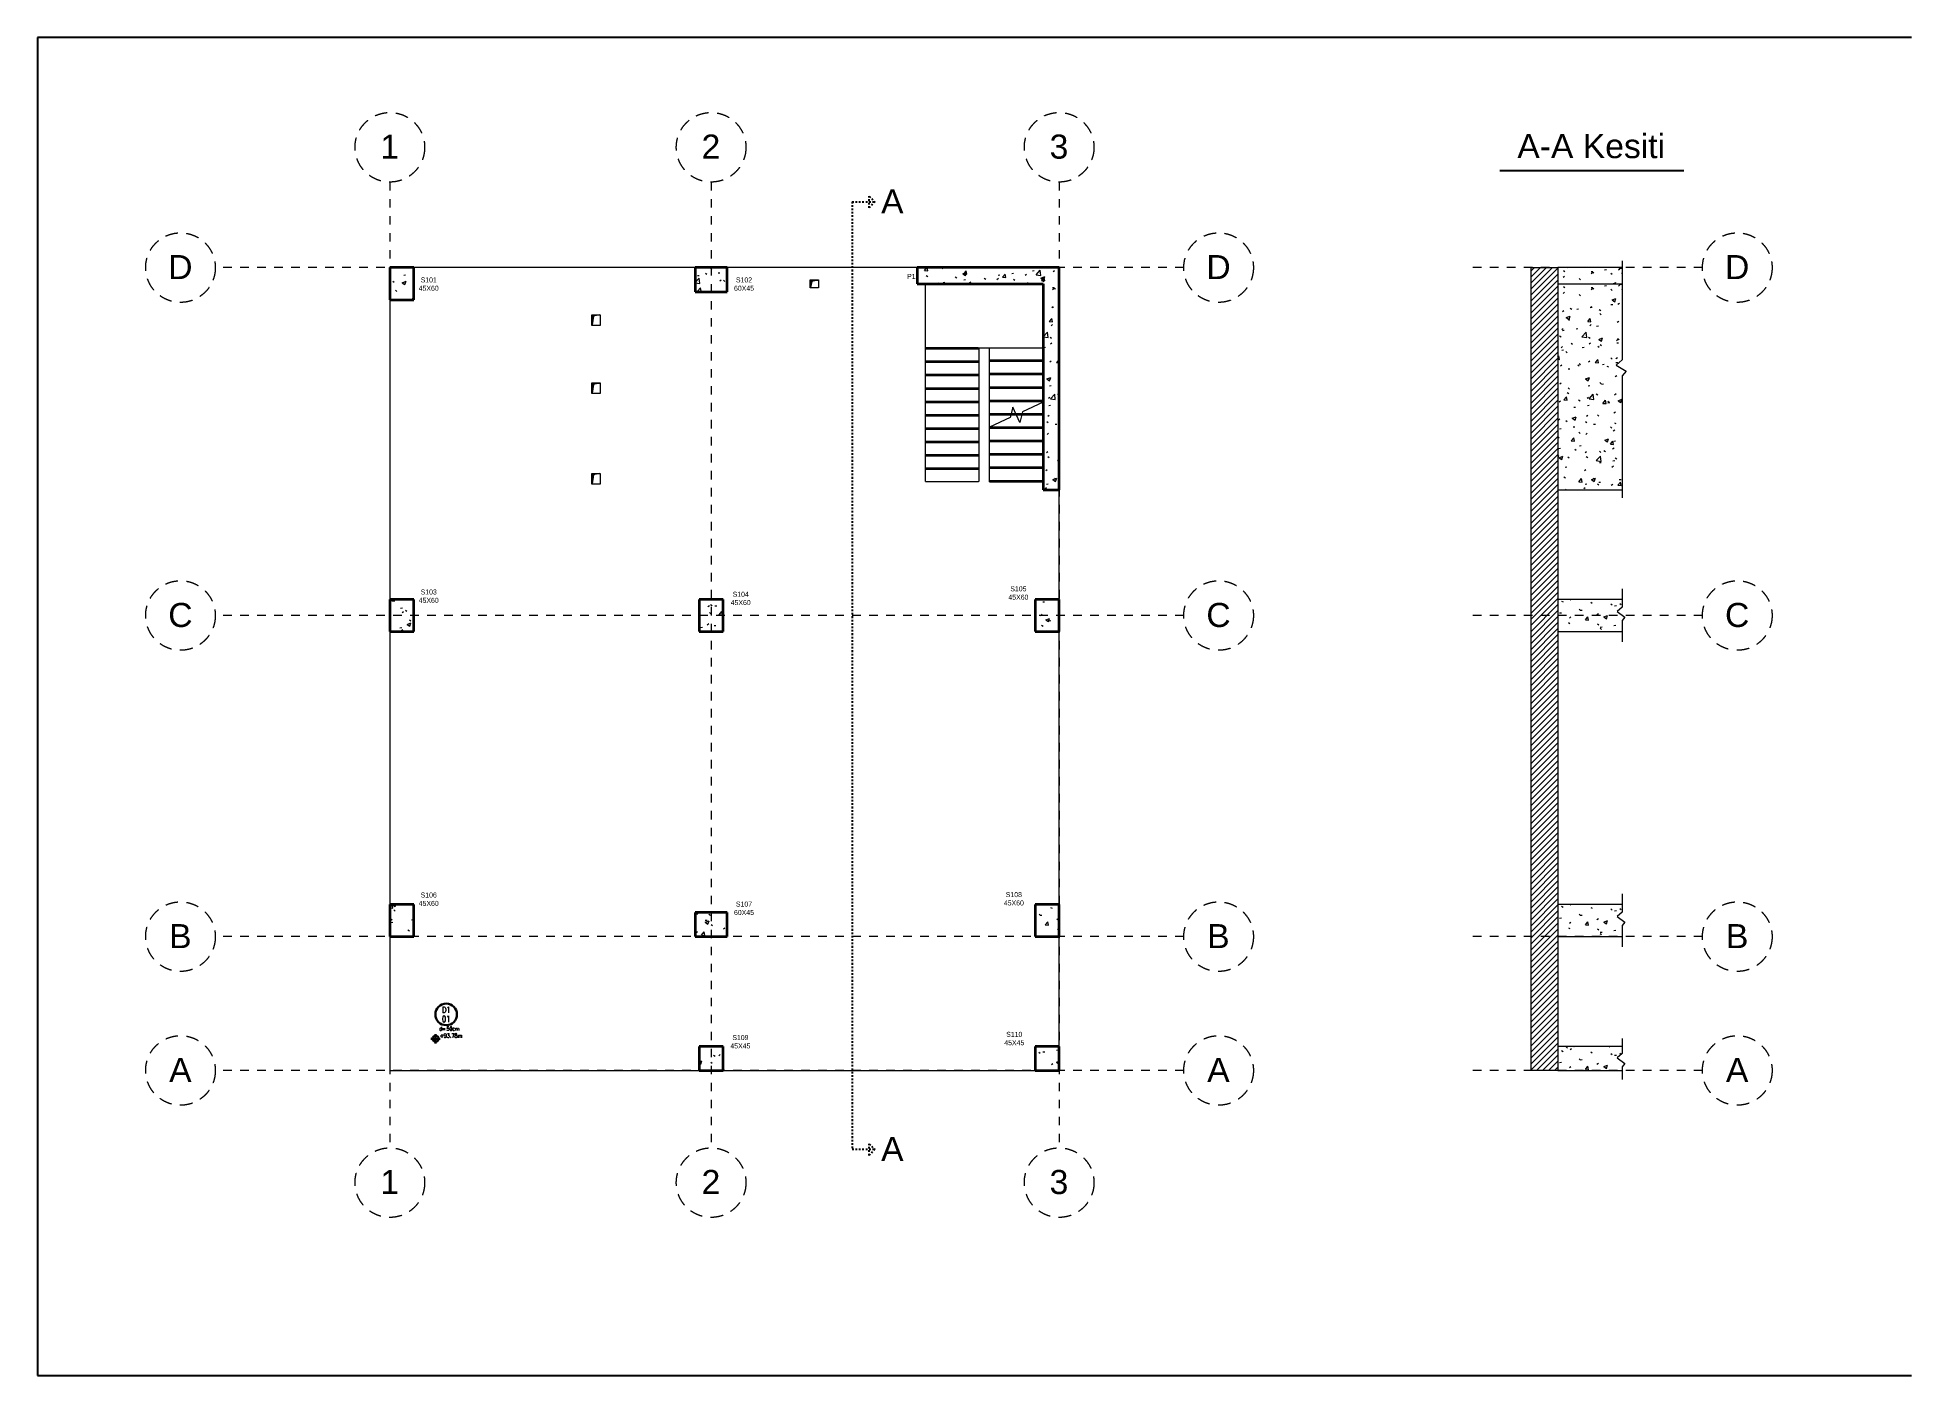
# Model space of a CAD drawing. Header units: millimetres. Extents: x -100143 to 4857, y -11822 to 13178.
# Drawn here: x -100143 to -65143, y -11822 to 13178 of the extents above; entities that cross this region are included whole.
import ezdxf
from ezdxf.enums import TextEntityAlignment as Align

# ---------------------------------------------------------------- set-up
doc = ezdxf.new("R2010")
doc.units = ezdxf.units.MM
doc.linetypes.add('Dash', pattern=[6.35, 3.175, -3.175])
doc.linetypes.add('Overhead', pattern=[3.96875, 2.38125, -1.5875])
for name, color, linetype, lineweight in [('A-FLOR', 30, 'Continuous', 9), ('A-WALL', 113, 'Continuous', 18), ('A-WALL-PATT', 111, 'Continuous', 35), ('S-COLS', 52, 'Continuous', 9), ('S-ER-DOSEME-NO', 3, 'Continuous', 30), ('S-ER-KOT-ISARETI-PLAN', 3, 'Continuous', 30), ('S-ER-TARAMA', 7, 'Continuous', 20), ('S-GRID', 1, 'Overhead', 9), ('S-GRID-IDEN', 1, 'Overhead', 0), ('S-STRS', 31, 'Continuous', 9), ('S-STRS-MBND', 31, 'Overhead', 9)]:
    doc.layers.add(name, color=color, linetype=linetype, lineweight=lineweight)
doc.styles.add('Arial', font='arial.ttf', dxfattribs={"height": 450})
doc.styles.add('S-ER-DOSEME-KALINLIGI', font='simplxtw-erd.shx', dxfattribs={"width": 0.75})
doc.styles.add('S-ER-DOSEME-NO', font='simplxtw-erd.shx', dxfattribs={"width": 0.75})
doc.styles.add('S-ER-DOSEME-TIPI', font='simplxtw-erd.shx', dxfattribs={"width": 0.75})
doc.styles.add('S-ER-KOT-ISARETI-PLAN', font='simplxtw-erd.shx', dxfattribs={"width": 0.75})
pattern_1 = [(50, (-78382.95, 99.7), (728.737, -63.756), [76.2, -838.2]), (355, (-78382.95, 99.7), (-140.972, 764.228), [60.96, -670.56]), (100.451, (-78322.2, 94.4), (587.77, 700.467), [64.76, -712.36]), (46.184, (-78382.95, 302.9), (1084.316, -168.17), [114.3, -1257.3]), (96.636, (-78292.6, 288.9), (949.61, 989.71), [97.14, -1068.54]), (351.184, (-78383, 302.9), (949.62, 989.7), [91.44, -1005.84]), (21, (-78281.35, 252.1), (606.458, -409.06), [76.2, -838.2]), (326, (-78281.35, 252.1), (247.208, 736.753), [60.96, -670.56]), (71.451, (-78230.8, 218), (853.668, 327.685), [64.76, -712.36]), (37.5, (-78382.95, 99.7), (12.3547, 338.22), [33.528, -628.904, 33.528, -647.192, -673.1]), (37.5, (-78382.95, 99.7), (12.3547, 338.22), [-1343.152, 33.528, -639.572]), (7.5, (-78382.95, 99.7), (267.279, 400.722), [33.528, -354.584, 33.528, -613.664, -256.54]), (7.5, (-78382.95, 99.7), (267.279, 400.722), [-1035.304, 33.528, -223.012]), (327.5, (-78609.52, 99.7), (542.3633, -22.9153), [33.528, -220.472, 33.528, -758.952, -1051.56]), (327.5, (-78609.52, 99.7), (542.3633, -22.9153), [-1046.48, 33.528, -1018.032]), (317.5, (-78711.1, 99.7), (592.517, 101.707), [33.528, -296.672, 33.528, -492.76, -746.76]), (317.5, (-78711.1, 99.7), (592.517, 101.707), [-856.488, 33.528, -713.232])]

msp = doc.modelspace()

# ---------------------------------------------------------------- texts
at = {"char_height": 450, "attachment_point": 1, "style": 'Arial'}
for s, insert, width in [('A-A Kesiti', (-72505, 11373), 2768.79), ('A', (-84387, 10340), 424.89), ('A', (-84387, -7364), 424.89)]:
    msp.add_mtext(s, dxfattribs=dict(at, insert=insert, width=width))
at = {"ltscale": 50, "char_height": 93.6, "attachment_point": 5}
for s, insert in [('P1', (-83823, 8714)), ('S101^J45X60', (-92836, 8570)), ('S102^J60X45', (-86947, 8570)), ('S103^J45X60', (-92836, 2739)), ('S104^J45X60', (-87009, 2697)), ('S105^J45X60', (-81823, 2798)), ('S106^J45X60', (-92836, -2923)), ('S108^J45X60', (-81908, -2915)), ('S107^J60X45', (-86948, -3093)), ('S109^J45X45', (-87015, -5586)), ('S110^J45X45', (-81900, -5526))]:
    msp.add_mtext_dynamic_manual_height_columns(s, width=351936, gutter_width=468, heights=[0], dxfattribs=dict(at, insert=insert))
at = {"layer": 'S-GRID-IDEN', "char_height": 450, "attachment_point": 1, "style": 'Arial'}
for s, insert, width in [('\\fArial|b0|i0|c162|p34|;1', (-93740, 11364), 424.89), ('\\fArial|b0|i0|c162|p34|;2', (-87740, 11364), 424.89), ('\\fArial|b0|i0|c162|p34|;3', (-81240, 11364), 424.89), ('\\fArial|b0|i0|c162|p34|;D', (-97701, 9113), 553.16), ('\\fArial|b0|i0|c162|p34|;D', (-78313, 9113), 553.16), ('\\fArial|b0|i0|c162|p34|;D', (-68626, 9113), 553.16), ('\\fArial|b0|i0|c162|p34|;C', (-97701, 2613), 553.16), ('\\fArial|b0|i0|c162|p34|;C', (-78313, 2613), 553.16), ('\\fArial|b0|i0|c162|p34|;C', (-68626, 2613), 553.16), ('\\fArial|b0|i0|c162|p34|;B', (-97684, -3387), 513.08), ('\\fArial|b0|i0|c162|p34|;B', (-78297, -3387), 513.08), ('\\fArial|b0|i0|c162|p34|;B', (-68609, -3387), 513.08), ('\\fArial|b0|i0|c162|p34|;A', (-97684, -5887), 513.08), ('\\fArial|b0|i0|c162|p34|;A', (-78297, -5887), 513.08), ('\\fArial|b0|i0|c162|p34|;A', (-68609, -5887), 513.08), ('\\fArial|b0|i0|c162|p34|;1', (-93740, -7981), 424.89), ('\\fArial|b0|i0|c162|p34|;2', (-87740, -7981), 424.89), ('\\fArial|b0|i0|c162|p34|;3', (-81240, -7981), 424.89)]:
    msp.add_mtext(s, dxfattribs=dict(at, insert=insert, width=width))

# ---------------------------------------------------------------- blocks, each defined once
blk = doc.blocks.new('Grid - M_Grid Head - Circle-11575-Zemin Kat')
at = {"layer": 'S-GRID-IDEN'}
blk.add_circle((0, 0), 6.5, dxfattribs=at)
blk = doc.blocks.new('S-ER-DOSEME-NO')
at = {"layer": 'Defpoints'}
blk.add_point((0, 0), dxfattribs=at)
at = {"layer": 'S-ER-DOSEME-NO', "color": 3, "lineweight": 30}
blk.add_circle((17, -17), 7, dxfattribs=at)
at = {"layer": 'S-ER-DOSEME-NO', "color": 3, "lineweight": 30, "style": 'S-ER-DOSEME-KALINLIGI', "width": 0.75}
blk.add_text('d=', height=2.5, dxfattribs=at).set_placement((16.75, -25), align=Align.TOP_RIGHT)
at = {"layer": 'S-ER-DOSEME-NO', "width": 0.75}
for tag, style, p in [('DOSEMETIPI', 'S-ER-DOSEME-TIPI', (17, -14)), ('DOSEMENO', 'S-ER-DOSEME-NO', (17, -20))]:
    blk.add_attdef(tag, text='', height=4, dxfattribs=dict(at, style=style)).set_placement(p, align=Align.MIDDLE_CENTER)
at = {"layer": 'S-ER-DOSEME-NO', "color": 3, "lineweight": 30, "style": 'S-ER-DOSEME-KALINLIGI', "width": 0.75}
blk.add_attdef('DOSEMEKALINLIGI', text='', height=2.5, dxfattribs=at).set_placement((17.25, -25), align=Align.TOP_LEFT)
blk = doc.blocks.new('S-ER-KOT-ISARETI-PLAN')
at = {"layer": 'S-ER-KOT-ISARETI-PLAN'}
for p, q in [((2.25, 0), (-2.25, 0)), ((0, -2.25), (0, 2.25))]:
    blk.add_line(p, q, dxfattribs=at)
blk.add_circle((0, 0), 1.5, dxfattribs=at)
at = {"layer": 'S-ER-KOT-ISARETI-PLAN', "style": 'S-ER-KOT-ISARETI-PLAN', "width": 0.75}
blk.add_attdef('PLANKOT', (2, 0.5), '', height=2, dxfattribs=at)
blk = doc.blocks.new('Grid - M_Grid Head - Circle-11575-1_ Kat')
at = {"layer": 'S-GRID-IDEN'}
blk.add_circle((0, 0), 6.5, dxfattribs=at)

# ---------------------------------------------------------------- hatches: boundary and pattern name
at = {"ltscale": 50}
h = msp.add_hatch(color=256, dxfattribs=at)
h.dxf.hatch_style = 1
h.paths.add_polyline_path([(-85707, 8505), (-85681, 8620), (-85566, 8644), (-85706, 8644)])
h = msp.add_hatch(color=256, dxfattribs=at)
h.dxf.hatch_style = 1
h.paths.add_polyline_path([(-89644, 7994), (-89784, 7994), (-89784, 7806), (-89759, 7970)])
h = msp.add_hatch(color=256, dxfattribs=at)
h.dxf.hatch_style = 1
h.paths.add_polyline_path([(-89644, 6720), (-89784, 6720), (-89784, 6532), (-89759, 6696)])
h = msp.add_hatch(color=256, dxfattribs=at)
h.dxf.hatch_style = 1
h.paths.add_polyline_path([(-89644, 5029), (-89784, 5029), (-89784, 4841), (-89759, 5005)])
at = {"layer": 'A-FLOR', "lineweight": 9}
h = msp.add_hatch(dxfattribs=at)
h.set_pattern_fill('ANSI31', color=256, scale=25, style=0)
h.set_pattern_definition([(45, (-78382.95, 99.71), (-56.1266, 56.1266), [])])
h.paths.add_polyline_path([(-71747, -6122), (-71747, 8878), (-72247, 8878), (-72247, -6122)])
at = {"layer": 'A-WALL-PATT', "lineweight": 9}
h = msp.add_hatch(dxfattribs=at)
h.set_pattern_fill('FP_1', color=256, style=0, pattern_type=2)
h.set_pattern_definition(pattern_1)
h.paths.add_polyline_path([(-83712, 8578), (-81062, 8578), (-81062, 8878), (-83712, 8878)], flags=0)
h = msp.add_hatch(dxfattribs=at)
h.set_pattern_fill('FP_2', color=256, style=0, pattern_type=2)
h.set_pattern_definition([(50, (-68323.9, 399.7), (728.737, -63.756), [76.2, -838.2]), (355, (-68323.9, 399.7), (-140.97, 764.23), [60.96, -670.56]), (100.451, (-68263.2, 394.4), (587.77, 700.467), [64.76, -712.36]), (46.184, (-68323.9, 602.9), (1084.32, -168.17), [114.3, -1257.3]), (96.636, (-68233.5, 588.9), (949.61, 989.71), [97.14, -1068.54]), (351.184, (-68323.9, 602.9), (949.62, 989.7), [91.44, -1005.84]), (21, (-68222.3, 552.1), (606.458, -409.06), [76.2, -838.2]), (326, (-68222.3, 552.1), (247.21, 736.75), [60.96, -670.56]), (71.451, (-68171.8, 518), (853.67, 327.685), [64.76, -712.36]), (37.5, (-68323.9, 399.7), (12.355, 338.22), [33.528, -628.904, 33.528, -647.192, -673.1]), (37.5, (-68323.9, 399.7), (12.355, 338.22), [-1343.152, 33.528, -639.572]), (7.5, (-68323.9, 399.7), (267.279, 400.722), [33.528, -354.584, 33.528, -613.664, -256.54]), (7.5, (-68323.9, 399.7), (267.279, 400.722), [-1035.304, 33.528, -223.012]), (327.5, (-68550.47, 399.7), (542.363, -22.915), [33.528, -220.472, 33.528, -758.952, -1051.56]), (327.5, (-68550.47, 399.7), (542.363, -22.915), [-1046.48, 33.528, -1018.032]), (317.5, (-68652.07, 399.7), (592.517, 101.707), [33.528, -296.672, 33.528, -492.76, -746.76]), (317.5, (-68652.07, 399.7), (592.517, 101.707), [-856.49, 33.53, -713.23])])
h.paths.add_polyline_path([(-71303, 8578), (-70547, 8578), (-70547, 8878), (-71747, 8878), (-71747, 8578)])
h = msp.add_hatch(dxfattribs=at)
h.set_pattern_fill('FP_1', color=256, style=0, pattern_type=2)
h.set_pattern_definition(pattern_1)
h.paths.add_polyline_path([(-81362, 4728), (-81062, 4728), (-81062, 8578), (-81362, 8578), (-81362, 6982)], flags=0)
h = msp.add_hatch(dxfattribs=at)
h.set_pattern_fill('FP_2', color=256, style=0, pattern_type=2)
h.set_pattern_definition([(50, (-68323.9, 99.7), (728.737, -63.756), [76.2, -838.2]), (355, (-68323.9, 99.7), (-140.97, 764.23), [60.96, -670.56]), (100.451, (-68263.2, 94.4), (587.77, 700.467), [64.76, -712.36]), (46.184, (-68323.9, 302.9), (1084.32, -168.17), [114.3, -1257.3]), (96.636, (-68233.5, 288.9), (949.61, 989.71), [97.14, -1068.54]), (351.184, (-68323.9, 302.9), (949.62, 989.7), [91.44, -1005.84]), (21, (-68222.3, 252.1), (606.458, -409.06), [76.2, -838.2]), (326, (-68222.3, 252.1), (247.21, 736.75), [60.96, -670.56]), (71.451, (-68171.8, 218), (853.67, 327.685), [64.76, -712.36]), (37.5, (-68323.9, 99.7), (12.355, 338.22), [33.528, -628.904, 33.528, -647.192, -673.1]), (37.5, (-68323.9, 99.7), (12.355, 338.22), [-1343.152, 33.528, -639.572]), (7.5, (-68323.9, 99.7), (267.279, 400.722), [33.528, -354.584, 33.528, -613.664, -256.54]), (7.5, (-68323.9, 99.7), (267.279, 400.722), [-1035.304, 33.528, -223.012]), (327.5, (-68550.47, 99.7), (542.363, -22.915), [33.528, -220.472, 33.528, -758.952, -1051.56]), (327.5, (-68550.47, 99.7), (542.363, -22.915), [-1046.48, 33.528, -1018.032]), (317.5, (-68652.07, 99.7), (592.517, 101.707), [33.528, -296.672, 33.528, -492.76, -746.76]), (317.5, (-68652.07, 99.7), (592.517, 101.707), [-856.49, 33.53, -713.23])])
h.paths.add_polyline_path([(-71303, 4728), (-70547, 4728), (-70547, 8578), (-71747, 8578), (-71747, 4728)])
at = {"layer": 'S-COLS'}
h = msp.add_hatch(dxfattribs=at)
h.set_pattern_fill('FP_1', color=256, style=0, pattern_type=2)
h.set_pattern_definition(pattern_1)
h.paths.add_polyline_path([(-93112, 8278), (-93112, 8878), (-93562, 8878), (-93562, 8278)], flags=0)
h = msp.add_hatch(dxfattribs=at)
h.set_pattern_fill('FP_1', color=256, style=0, pattern_type=2)
h.set_pattern_definition(pattern_1)
h.paths.add_polyline_path([(-87262, 8428), (-87262, 8878), (-87862, 8878), (-87862, 8428)], flags=0)
h = msp.add_hatch(dxfattribs=at)
h.set_pattern_fill('FP_1', color=256, style=0, pattern_type=2)
h.set_pattern_definition(pattern_1)
h.paths.add_polyline_path([(-93112, 2078), (-93112, 2678), (-93562, 2678), (-93562, 2078)], flags=0)
h = msp.add_hatch(dxfattribs=at)
h.set_pattern_fill('FP_1', color=256, style=0, pattern_type=2)
h.set_pattern_definition(pattern_1)
h.paths.add_polyline_path([(-87337, 2078), (-87337, 2678), (-87787, 2678), (-87787, 2078)], flags=0)
h = msp.add_hatch(dxfattribs=at)
h.set_pattern_fill('FP_1', color=256, style=0, pattern_type=2)
h.set_pattern_definition(pattern_1)
h.paths.add_polyline_path([(-81062, 2078), (-81062, 2678), (-81512, 2678), (-81512, 2078)], flags=0)
h = msp.add_hatch(dxfattribs=at)
h.set_pattern_fill('FP_2', color=256, style=0, pattern_type=2)
h.set_pattern_definition([(50, (-68295.95, 5799.7), (728.74, -63.756), [76.2, -838.2]), (355, (-68295.95, 5799.7), (-140.97, 764.23), [60.96, -670.56]), (100.451, (-68235.2, 5794.4), (587.77, 700.47), [64.76, -712.36]), (46.184, (-68295.95, 6002.9), (1084.32, -168.17), [114.3, -1257.3]), (96.636, (-68205.6, 5988.9), (949.6, 989.7), [97.14, -1068.54]), (351.184, (-68296, 6002.9), (949.62, 989.7), [91.44, -1005.84]), (21, (-68194.35, 5952.1), (606.46, -409.06), [76.2, -838.2]), (326, (-68194.35, 5952.1), (247.21, 736.75), [60.96, -670.56]), (71.451, (-68143.8, 5918), (853.67, 327.69), [64.76, -712.36]), (37.5, (-68295.95, 5799.7), (12.355, 338.22), [33.528, -628.904, 33.528, -647.192, -673.1]), (37.5, (-68295.95, 5799.7), (12.355, 338.22), [-1343.15, 33.53, -639.57]), (7.5, (-68295.95, 5799.7), (267.28, 400.722), [33.528, -354.584, 33.528, -613.664, -256.54]), (7.5, (-68295.95, 5799.7), (267.28, 400.722), [-1035.304, 33.53, -223.01]), (327.5, (-68522.52, 5799.7), (542.363, -22.915), [33.528, -220.472, 33.528, -758.952, -1051.56]), (327.5, (-68522.52, 5799.7), (542.363, -22.915), [-1046.48, 33.53, -1018.03]), (317.5, (-68624.1, 5799.7), (592.517, 101.707), [33.53, -296.67, 33.53, -492.76, -746.76]), (317.5, (-68624.1, 5799.7), (592.517, 101.707), [-856.49, 33.53, -713.23])])
h.paths.add_polyline_path([(-70547, 2078), (-70547, 2678), (-71747, 2678), (-71747, 2078)])
h = msp.add_hatch(dxfattribs=at)
h.set_pattern_fill('FP_1', color=256, style=0, pattern_type=2)
h.set_pattern_definition(pattern_1)
h.paths.add_polyline_path([(-93112, -3622), (-93112, -3022), (-93562, -3022), (-93562, -3622)], flags=0)
h = msp.add_hatch(dxfattribs=at)
h.set_pattern_fill('FP_1', color=256, style=0, pattern_type=2)
h.set_pattern_definition(pattern_1)
h.paths.add_polyline_path([(-81062, -3622), (-81062, -3022), (-81512, -3022), (-81512, -3622)], flags=0)
h = msp.add_hatch(dxfattribs=at)
h.set_pattern_fill('FP_2', color=256, style=0, pattern_type=2)
h.set_pattern_definition([(50, (-68295.95, 99.7), (728.74, -63.756), [76.2, -838.2]), (355, (-68295.95, 99.7), (-140.97, 764.23), [60.96, -670.56]), (100.451, (-68235.2, 94.4), (587.77, 700.47), [64.76, -712.36]), (46.184, (-68295.95, 302.9), (1084.32, -168.17), [114.3, -1257.3]), (96.636, (-68205.6, 288.9), (949.6, 989.7), [97.14, -1068.54]), (351.184, (-68296, 302.9), (949.62, 989.7), [91.44, -1005.84]), (21, (-68194.35, 252.1), (606.46, -409.06), [76.2, -838.2]), (326, (-68194.35, 252.1), (247.21, 736.75), [60.96, -670.56]), (71.451, (-68143.8, 218), (853.67, 327.69), [64.76, -712.36]), (37.5, (-68295.95, 99.7), (12.355, 338.22), [33.528, -628.904, 33.528, -647.192, -673.1]), (37.5, (-68295.95, 99.7), (12.355, 338.22), [-1343.15, 33.53, -639.57]), (7.5, (-68295.95, 99.7), (267.28, 400.722), [33.528, -354.584, 33.528, -613.664, -256.54]), (7.5, (-68295.95, 99.7), (267.28, 400.722), [-1035.304, 33.53, -223.01]), (327.5, (-68522.52, 99.7), (542.363, -22.915), [33.528, -220.472, 33.528, -758.952, -1051.56]), (327.5, (-68522.52, 99.7), (542.363, -22.915), [-1046.48, 33.53, -1018.03]), (317.5, (-68624.1, 99.7), (592.517, 101.707), [33.53, -296.67, 33.53, -492.76, -746.76]), (317.5, (-68624.1, 99.7), (592.517, 101.707), [-856.49, 33.53, -713.23])])
h.paths.add_polyline_path([(-70547, -3622), (-70547, -3022), (-71747, -3022), (-71747, -3622)])
h = msp.add_hatch(dxfattribs=at)
h.set_pattern_fill('FP_1', color=256, style=0, pattern_type=2)
h.set_pattern_definition(pattern_1)
h.paths.add_polyline_path([(-87262, -3622), (-87262, -3172), (-87862, -3172), (-87862, -3622)], flags=0)
h = msp.add_hatch(dxfattribs=at)
h.set_pattern_fill('FP_1', color=256, style=0, pattern_type=2)
h.set_pattern_definition(pattern_1)
h.paths.add_polyline_path([(-87337, -6122), (-87337, -5672), (-87787, -5672), (-87787, -6122)], flags=0)
h = msp.add_hatch(dxfattribs=at)
h.set_pattern_fill('FP_1', color=256, style=0, pattern_type=2)
h.set_pattern_definition(pattern_1)
h.paths.add_polyline_path([(-81062, -6122), (-81062, -5672), (-81512, -5672), (-81512, -6122)], flags=0)
h = msp.add_hatch(dxfattribs=at)
h.set_pattern_fill('FP_2', color=256, style=0, pattern_type=2)
h.set_pattern_definition([(50, (-68295.95, -2600.3), (728.74, -63.756), [76.2, -838.2]), (355, (-68295.95, -2600.3), (-140.97, 764.23), [60.96, -670.56]), (100.451, (-68235.2, -2605.6), (587.77, 700.47), [64.76, -712.36]), (46.184, (-68295.95, -2397.1), (1084.32, -168.17), [114.3, -1257.3]), (96.636, (-68205.6, -2411.1), (949.6, 989.7), [97.14, -1068.54]), (351.184, (-68296, -2397.1), (949.62, 989.7), [91.44, -1005.84]), (21, (-68194.35, -2447.9), (606.46, -409.06), [76.2, -838.2]), (326, (-68194.35, -2447.9), (247.21, 736.75), [60.96, -670.56]), (71.451, (-68143.8, -2482), (853.67, 327.69), [64.76, -712.36]), (37.5, (-68295.95, -2600.3), (12.355, 338.22), [33.528, -628.904, 33.528, -647.192, -673.1]), (37.5, (-68295.95, -2600.3), (12.355, 338.22), [-1343.15, 33.53, -639.57]), (7.5, (-68295.95, -2600.3), (267.28, 400.722), [33.528, -354.584, 33.528, -613.664, -256.54]), (7.5, (-68295.95, -2600.3), (267.28, 400.722), [-1035.304, 33.53, -223.01]), (327.5, (-68522.52, -2600.3), (542.363, -22.915), [33.528, -220.472, 33.528, -758.952, -1051.56]), (327.5, (-68522.52, -2600.3), (542.363, -22.915), [-1046.48, 33.53, -1018.03]), (317.5, (-68624.1, -2600.3), (592.517, 101.707), [33.53, -296.67, 33.53, -492.76, -746.76]), (317.5, (-68624.1, -2600.3), (592.517, 101.707), [-856.49, 33.53, -713.23])])
h.paths.add_polyline_path([(-70547, -6122), (-70547, -5672), (-71747, -5672), (-71747, -6122)])

# ---------------------------------------------------------------- linework, layer by layer
at = {"ltscale": 50}
for p, q in [((-65143, 13178), (-100143, 13178)), ((-100143, 13178), (-100143, -11822)), ((-100143, -11822), (-65143, -11822))]:
    msp.add_line(p, q, dxfattribs=at)
msp.add_line((-72834, 10694), (-69398, 10694))
at = {"linetype": 'Dash', "ltscale": 10}
for p, q in [((-84609, 9995), (-84609, 10210)), ((-84609, 10210), (-84504, 10110)), ((-84929, 10110), (-84929, -7594)), ((-84929, 10110), (-84504, 10110)), ((-84504, 10110), (-84609, 9995)), ((-84929, -7594), (-84504, -7594)), ((-84609, -7709), (-84609, -7494)), ((-84609, -7494), (-84504, -7594)), ((-84504, -7594), (-84609, -7709))]:
    msp.add_line(p, q, dxfattribs=at)
at = {"layer": 'A-FLOR'}
for p, q in [((-87862, 8878), (-93112, 8878)), ((-83712, 8878), (-87262, 8878)), ((-72247, 8878), (-71747, 8878)), ((-72247, -6122), (-72247, 8878)), ((-71747, 8878), (-71747, -3622)), ((-85709, 8498), (-85709, 8648)), ((-85709, 8648), (-85559, 8648)), ((-85559, 8498), (-85709, 8498)), ((-85559, 8648), (-85559, 8498)), ((-93562, 8278), (-93562, 2678)), ((-89787, 7798), (-89787, 7998)), ((-89787, 7998), (-89637, 7998)), ((-89637, 7798), (-89787, 7798)), ((-89637, 7998), (-89637, 7798)), ((-89787, 6525), (-89787, 6725)), ((-89787, 6725), (-89637, 6725)), ((-89637, 6725), (-89637, 6525)), ((-89637, 6525), (-89787, 6525)), ((-89787, 4833), (-89787, 5033)), ((-89787, 5033), (-89637, 5033)), ((-89637, 5033), (-89637, 4833)), ((-89637, 4833), (-89787, 4833)), ((-81062, 2678), (-81062, 4728)), ((-81062, -3022), (-81062, 2078)), ((-93562, -3622), (-93562, -6122)), ((-81062, -5672), (-81062, -3622)), ((-71747, -3622), (-71747, -6122)), ((-93562, -6122), (-87787, -6122)), ((-87337, -6122), (-81512, -6122)), ((-71747, -6122), (-72247, -6122))]:
    msp.add_line(p, q, dxfattribs=at)
at = {"layer": 'A-FLOR', "ltscale": 50}
msp.add_line((-93562, 2078), (-93562, -3022), dxfattribs=at)
at = {"layer": 'A-WALL', "lineweight": 35}
for p, q in [((-81062, 8878), (-83712, 8878)), ((-83712, 8878), (-83712, 8578)), ((-81062, 4728), (-81062, 8878)), ((-83712, 8578), (-81362, 8578)), ((-81362, 8578), (-81362, 4728)), ((-81362, 4728), (-81062, 4728))]:
    msp.add_line(p, q, dxfattribs=at)
at = {"layer": 'A-WALL'}
for p, q in [((-70547, 8878), (-71747, 8878)), ((-70547, 9005), (-70547, 7158)), ((-71747, 8578), (-70547, 8578)), ((-70547, 7158), (-70658, 7055)), ((-70658, 7055), (-70474, 6941)), ((-70474, 6941), (-70547, 6856)), ((-70547, 6856), (-70547, 4576)), ((-71747, 4728), (-70547, 4728))]:
    msp.add_line(p, q, dxfattribs=at)
at = {"layer": 'S-COLS', "lineweight": 35}
for p, q in [((-93562, 8878), (-93562, 8278)), ((-93112, 8878), (-93562, 8878)), ((-93112, 8278), (-93112, 8878)), ((-87262, 8878), (-87862, 8878)), ((-87862, 8878), (-87862, 8428)), ((-87262, 8428), (-87262, 8878)), ((-87862, 8428), (-87262, 8428)), ((-93562, 8278), (-93112, 8278)), ((-93562, 2678), (-93562, 2078)), ((-93112, 2678), (-93562, 2678)), ((-93112, 2078), (-93112, 2678)), ((-87787, 2678), (-87787, 2078)), ((-87337, 2678), (-87787, 2678)), ((-87337, 2078), (-87337, 2678)), ((-81512, 2678), (-81512, 2078)), ((-81062, 2678), (-81512, 2678)), ((-81062, 2078), (-81062, 2678)), ((-93562, 2078), (-93112, 2078)), ((-87787, 2078), (-87337, 2078)), ((-81512, 2078), (-81062, 2078)), ((-93562, -3022), (-93562, -3622)), ((-93112, -3022), (-93562, -3022)), ((-93112, -3622), (-93112, -3022)), ((-81512, -3022), (-81512, -3622)), ((-81062, -3022), (-81512, -3022)), ((-81062, -3622), (-81062, -3022)), ((-87262, -3172), (-87862, -3172)), ((-87862, -3172), (-87862, -3622)), ((-87262, -3622), (-87262, -3172)), ((-93562, -3622), (-93112, -3622)), ((-87862, -3622), (-87262, -3622)), ((-81512, -3622), (-81062, -3622)), ((-87337, -5672), (-87787, -5672)), ((-87787, -5672), (-87787, -6122)), ((-87337, -6122), (-87337, -5672)), ((-81512, -5672), (-81512, -6122)), ((-81062, -5672), (-81512, -5672)), ((-81062, -6122), (-81062, -5672)), ((-87787, -6122), (-87337, -6122)), ((-81512, -6122), (-81062, -6122))]:
    msp.add_line(p, q, dxfattribs=at)
at = {"layer": 'S-COLS'}
for p, q in [((-70547, 2875), (-70547, 2534)), ((-70547, 2678), (-71747, 2678)), ((-70547, 2534), (-70639, 2452)), ((-70639, 2452), (-70499, 2347)), ((-70499, 2347), (-70547, 2287)), ((-70547, 2287), (-70547, 1889)), ((-71747, 2078), (-70547, 2078)), ((-70547, -3022), (-71747, -3022)), ((-70547, -2825), (-70547, -3166)), ((-70547, -3166), (-70639, -3248)), ((-70639, -3248), (-70499, -3353)), ((-70499, -3353), (-70547, -3413)), ((-70547, -3413), (-70547, -3811)), ((-71747, -3622), (-70547, -3622)), ((-70547, -5525), (-70547, -5807)), ((-70547, -5672), (-71747, -5672)), ((-70547, -5807), (-70639, -5889)), ((-70639, -5889), (-70499, -5994)), ((-71747, -6122), (-70547, -6122)), ((-70499, -5994), (-70547, -6054)), ((-70547, -6054), (-70547, -6292))]:
    msp.add_line(p, q, dxfattribs=at)
at = {"layer": 'S-ER-TARAMA'}
for points in [[(-85681, 8620), (-85707, 8505), (-85706, 8644), (-85566, 8644)], [(-89759, 7970), (-89784, 7806), (-89784, 7994), (-89644, 7994)], [(-89759, 6696), (-89784, 6532), (-89784, 6720), (-89644, 6720)], [(-89759, 5005), (-89784, 4841), (-89784, 5029), (-89644, 5029)]]:
    msp.add_lwpolyline(points, close=True, dxfattribs=at)
at = {"layer": 'S-GRID', "linetype": 'Dash', "ltscale": 50}
for p, q in [((-93562, 10476), (-93562, -7568)), ((-87562, 10476), (-87562, -7568)), ((-81062, 10476), (-81062, -7568)), ((-78734, 8878), (-96822, 8878)), ((-69047, 8878), (-73352, 8878)), ((-78734, 2378), (-96822, 2378)), ((-69047, 2378), (-73352, 2378)), ((-78734, -3622), (-96822, -3622)), ((-69047, -3622), (-73352, -3622)), ((-78734, -6122), (-96822, -6122)), ((-69047, -6122), (-73352, -6122))]:
    msp.add_line(p, q, dxfattribs=at)
at = {"layer": 'S-STRS'}
for p, q in [((-81962, 6128), (-81862, 6128)), ((-81762, 6128), (-81362, 6128)), ((-82362, 5878), (-82362, 5895)), ((-82362, 5628), (-82362, 5878)), ((-82362, 5878), (-81362, 5878)), ((-82362, 5378), (-82362, 5628)), ((-82362, 5628), (-81362, 5628)), ((-82362, 5128), (-82362, 5378)), ((-82362, 5378), (-81362, 5378)), ((-82362, 4878), (-82362, 5128)), ((-82362, 5128), (-81362, 5128)), ((-82362, 4878), (-81362, 4878))]:
    msp.add_line(p, q, dxfattribs=at)
at = {"layer": 'S-STRS', "linetype": 'Overhead'}
for p, q in [((-81956, 6153), (-81874, 6153)), ((-81755, 6153), (-81362, 6153)), ((-82362, 5653), (-81362, 5653)), ((-82345, 5903), (-81362, 5903)), ((-82362, 5403), (-81362, 5403)), ((-82362, 5153), (-81362, 5153)), ((-82362, 4903), (-81362, 4903))]:
    msp.add_line(p, q, dxfattribs=at)
at = {"layer": 'S-STRS-MBND'}
for p, q in [((-83562, 8578), (-83562, 7378)), ((-81362, 8578), (-83562, 8578)), ((-81362, 7378), (-81362, 8578)), ((-82562, 7378), (-83562, 7378)), ((-83562, 7378), (-83562, 4878)), ((-82562, 7353), (-83562, 7353)), ((-82562, 7378), (-82362, 7378)), ((-82562, 7378), (-82562, 4878)), ((-82362, 7378), (-81362, 7378)), ((-82362, 5895), (-82362, 7378)), ((-81362, 6361), (-81362, 7378)), ((-82562, 7128), (-83562, 7128)), ((-82562, 7103), (-83562, 7103)), ((-82362, 7153), (-81362, 7153)), ((-82362, 7128), (-81362, 7128)), ((-82562, 6878), (-83562, 6878)), ((-82562, 6853), (-83562, 6853)), ((-82362, 6903), (-81362, 6903)), ((-82362, 6878), (-81362, 6878)), ((-82362, 6653), (-81362, 6653)), ((-82562, 6628), (-83562, 6628)), ((-82562, 6603), (-83562, 6603)), ((-82562, 6378), (-83562, 6378)), ((-82562, 6353), (-83562, 6353)), ((-82362, 6628), (-81362, 6628)), ((-82362, 6403), (-81362, 6403)), ((-82362, 6378), (-81362, 6378)), ((-82562, 6128), (-83562, 6128)), ((-82562, 6103), (-83562, 6103)), ((-82362, 6153), (-81956, 6153)), ((-82362, 6128), (-81962, 6128)), ((-81874, 6153), (-81755, 6153)), ((-81862, 6128), (-81762, 6128)), ((-82562, 5878), (-83562, 5878)), ((-82562, 5853), (-83562, 5853)), ((-82562, 5628), (-83562, 5628)), ((-82562, 5603), (-83562, 5603)), ((-82362, 5903), (-82345, 5903)), ((-82562, 5378), (-83562, 5378)), ((-82562, 5353), (-83562, 5353)), ((-82562, 5128), (-83562, 5128)), ((-82562, 5103), (-83562, 5103)), ((-82562, 4878), (-83562, 4878))]:
    msp.add_line(p, q, dxfattribs=at)
at = {"layer": 'S-STRS-MBND', "linetype": 'Continuous'}
for p, q in [((-81362, 6361), (-81749, 6181)), ((-81975, 6075), (-82362, 5895)), ((-81928, 6270), (-81975, 6075)), ((-81796, 5986), (-81928, 6270)), ((-81749, 6181), (-81796, 5986))]:
    msp.add_line(p, q, dxfattribs=at)

# ---------------------------------------------------------------- block references
at = {"layer": 'S-ER-DOSEME-NO', "xscale": 28.78159642956647, "yscale": 28.78159642956647, "zscale": 28.78159642956647}
msp.add_blockref('S-ER-DOSEME-NO', (-92999, -4586), dxfattribs=at).add_auto_attribs({'DOSEMENO': '01', 'DOSEMETIPI': 'D1', 'DOSEMEKALINLIGI': '50cm'})
at = {"layer": 'S-ER-KOT-ISARETI-PLAN', "xscale": 38.37546190608862, "yscale": 38.37546190608862, "zscale": 38.37546190608862}
msp.add_blockref('S-ER-KOT-ISARETI-PLAN', (-92708, -5530), dxfattribs=at).add_auto_attribs({'PLANKOT': '+93.78m'})
at = {"layer": 'S-GRID-IDEN', "linetype": 'Continuous', "xscale": 99.99999999999993, "yscale": 99.99999999999993, "zscale": 99.99999999999993}
for p, rotation in [((-93562, 11126), 180), ((-87562, 11126), 180), ((-81062, 11126), 180), ((-97472, 8878), 89.99999999999982), ((-78084, 8878), 89.99999999999982), ((-97472, 2378), 89.99999999999982), ((-78084, 2378), 89.99999999999982), ((-97472, -3622), 89.99999999999982), ((-78084, -3622), 89.99999999999982), ((-97472, -6122), 89.99999999999982), ((-78084, -6122), 89.99999999999982), ((-93562, -8218), 180), ((-87562, -8218), 180), ((-81062, -8218), 180)]:
    msp.add_blockref('Grid - M_Grid Head - Circle-11575-Zemin Kat', p, dxfattribs=dict(at, rotation=rotation))
at = {"layer": 'S-GRID-IDEN', "linetype": 'Overhead', "xscale": 99.99999999999993, "yscale": 99.99999999999993, "zscale": 99.99999999999993, "rotation": 89.99999999999982}
for p in [(-68397, 8878), (-68397, 2378), (-68397, -3622), (-68397, -6122)]:
    msp.add_blockref('Grid - M_Grid Head - Circle-11575-1_ Kat', p, dxfattribs=at)

msp.set_redraw_order([(e.dxf.handle, doc.entitydb.next_handle()) for e in msp.query("TEXT MTEXT ATTDEF DIMENSION ARC_DIMENSION")])  # texts and dimensions are drawn at this point

doc.saveas('drawing.dxf')
